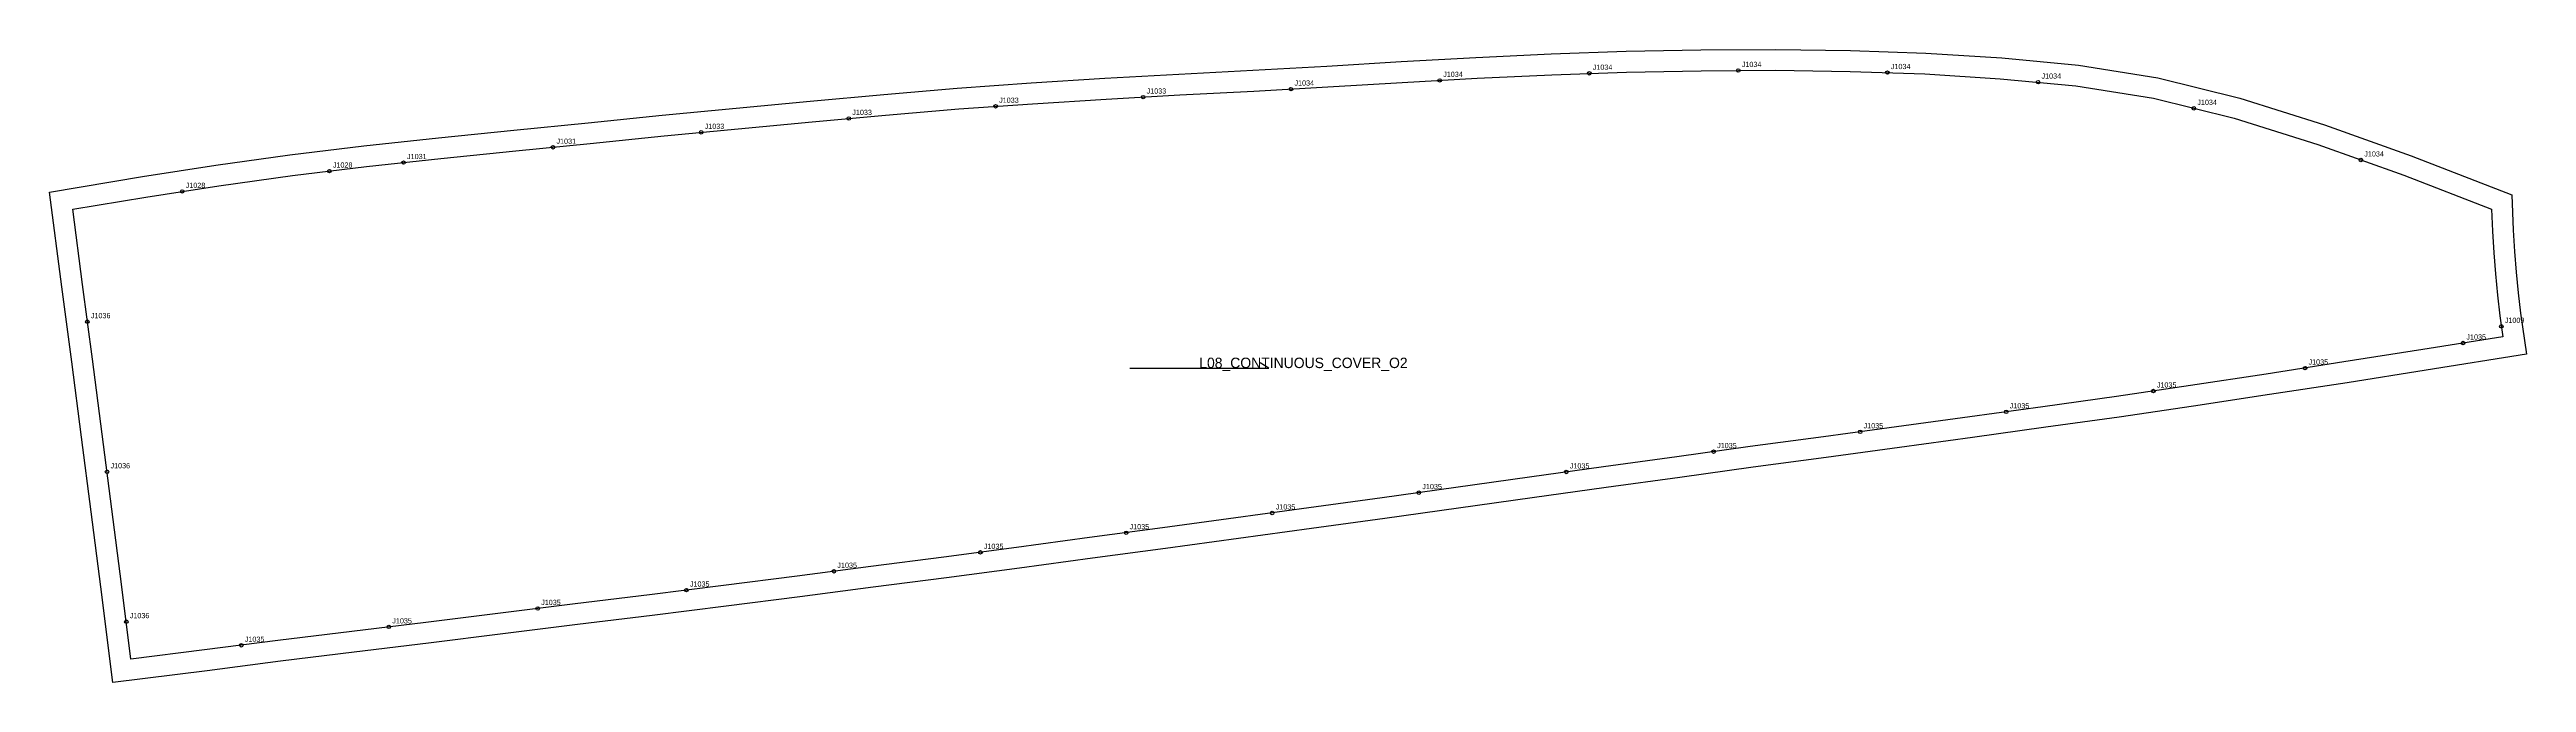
# Model space of a CAD drawing. Header units: millimetres. Extents: x -13 to 1412, y -272 to 92.
import ezdxf

# ---------------------------------------------------------------- set-up
doc = ezdxf.new("R2010")
doc.units = ezdxf.units.MM
for name, color, linetype in [('CUT', 1, 'Continuous'), ('GRAIN', 3, 'Continuous'), ('LABEL', 7, 'Continuous'), ('NOTCH', 2, 'Continuous'), ('SEW', 5, 'Continuous')]:
    doc.layers.add(name, color=color, linetype=linetype)

msp = doc.modelspace()

# ---------------------------------------------------------------- linework, layer by layer
at = {"layer": 'CUT'}
msp.add_lwpolyline([(-13.4, 9.9), (40.1, 18.9), (82.4, 25.5), (124.9, 31.4), (167.6, 36.5), (210.6, 41.2), (253.8, 45.6), (296.7, 49.8), (339.2, 54.1), (381.9, 58.3), (424.4, 62.3), (466.8, 66.1), (509.1, 69.8), (551.6, 72.8), (594.1, 75.4), (636.7, 77.7), (679.2, 80), (721.8, 82.4), (764.6, 85), (807.7, 87.4), (850.9, 89.5), (894.1, 91), (937.1, 91.8), (980.2, 92), (1023.3, 91.4), (1066.7, 89.9), (1110.3, 87.2), (1154.6, 83), (1200.1, 75.7), (1247.4, 63.9), (1296.1, 48.7), (1346, 30.8), (1404, 8.3), (1404.8, -12), (1405.5, -24.2), (1406.4, -36.2), (1407.6, -48.1), (1409, -59.8), (1412.4, -83.3), (1354.6, -92.6), (1309.1, -99.8), (1264.4, -106.7), (1220.7, -113.3), (1178, -119.6), (1135.7, -125.5), (1093.5, -131.4), (1051.4, -137.1), (1009.3, -142.8), (967.2, -148.5), (925.1, -154.3), (882.7, -160.2), (840.1, -166.1), (797.6, -172.1), (755.2, -178), (713.1, -183.8), (671, -189.5), (629, -195.2), (586.9, -200.9), (544.9, -206.6), (502.9, -212.1), (460.8, -217.6), (418.4, -223.1), (376, -228.4), (333.5, -233.8), (290.6, -239.1), (247.6, -244.4), (204.7, -249.7), (162, -255), (119.6, -260.2), (77.3, -265.6), (23.1, -272.4), (16.2, -217.3), (10.6, -174.2), (5, -131.1), (-0.6, -87.9), (-6.3, -44.7), (-13.4, 9.9)], close=True, dxfattribs=at)
at = {"layer": 'GRAIN'}
for p, q in [((608.4, -91.4), (688.4, -91.4)), ((688.4, -91.4), (683.4, -88.4))]:
    msp.add_line(p, q, dxfattribs=at)
at = {"layer": 'NOTCH'}
for centre in [(786.8, 74.2), (872.9, 78.3), (958.7, 79.9), (1044.5, 78.7), (1131.2, 73.2), (531.2, 59.3), (616.1, 64.6), (701.2, 69.2), (1220.9, 58.1), (361.7, 44.3), (446.7, 52.3), (276.4, 35.7), (1317, 28.4), (147.7, 22), (190.4, 26.9), (63, 10.3), (8.4, -64.7), (1397.9, -67.4), (1375.8, -77), (1284.9, -91.4), (1197.6, -104.6), (1028.8, -128.1), (1112.9, -116.6), (944.5, -139.5), (19.7, -151.1), (859.7, -151.2), (774.8, -163.1), (606.3, -186.2), (690.4, -174.8), (522.4, -197.5), (438.1, -208.4), (353.2, -219.2), (30.8, -237.4), (181.9, -240.4), (267.6, -229.8), (97, -251)]:
    msp.add_circle(centre, 1, dxfattribs=at)
at = {"layer": 'SEW'}
msp.add_lwpolyline([(0, 0), (42, 7), (84.1, 13.6), (126.4, 19.5), (169, 24.6), (211.9, 29.3), (255, 33.6), (297.9, 37.9), (340.4, 42.2), (383, 46.4), (425.5, 50.4), (467.8, 54.2), (510.1, 57.8), (552.4, 60.8), (594.8, 63.4), (637.3, 65.8), (679.9, 68), (722.5, 70.5), (765.3, 73), (808.3, 75.5), (851.4, 77.5), (894.4, 79), (937.3, 79.8), (980.1, 80), (1023, 79.4), (1066.1, 77.9), (1109.4, 75.2), (1153, 71.1), (1197.7, 63.9), (1244.1, 52.4), (1292.3, 37.3), (1341.8, 19.6), (1392.3, 0), (1392.8, -12.6), (1393.5, -25), (1394.5, -37.2), (1395.6, -49.4), (1397.1, -61.4), (1398.8, -73.4), (1352.7, -80.7), (1307.2, -87.9), (1262.6, -94.9), (1219, -101.5), (1176.3, -107.7), (1134, -113.7), (1091.9, -119.5), (1049.8, -125.2), (1007.7, -130.9), (965.6, -136.6), (923.4, -142.4), (881, -148.3), (838.5, -154.2), (796, -160.2), (753.6, -166.1), (711.5, -171.9), (669.4, -177.6), (627.3, -183.3), (585.3, -189), (543.3, -194.7), (501.4, -200.2), (459.3, -205.7), (416.9, -211.2), (374.5, -216.5), (332, -221.9), (289.1, -227.2), (246.1, -232.5), (203.2, -237.8), (160.6, -243), (118.1, -248.3), (75.8, -253.6), (33.5, -259), (28.1, -215.8), (22.5, -172.7), (16.9, -129.5), (11.3, -86.3), (5.6, -43.2)], close=True, dxfattribs=at)

# ---------------------------------------------------------------- texts
at = {"layer": 'LABEL'}
for s, height, p in [('J1034', 3, (703.2, 71.2)), ('J1034', 3, (788.8, 76.2)), ('J1034', 3, (874.9, 80.3)), ('J1034', 3, (960.7, 81.9)), ('J1034', 3, (1046.5, 80.7)), ('J1034', 3, (1133.2, 75.2)), ('J1033', 3, (448.7, 54.3)), ('J1033', 3, (533.2, 61.3)), ('J1033', 3, (618.1, 66.6)), ('J1034', 3, (1222.9, 60.1)), ('J1033', 3, (363.7, 46.3)), ('J1031', 3, (192.4, 28.9)), ('J1031', 3, (278.4, 37.7)), ('J1034', 3, (1319, 30.4)), ('J1028', 3, (65, 12.3)), ('J1028', 3, (149.7, 24)), ('J1036', 3, (10.4, -62.7)), ('J1009', 3, (1399.9, -65.4)), ('L08_CONTINUOUS_COVER_O2', 6, (648.4, -91.4)), ('J1035', 3, (1377.8, -75)), ('J1035', 3, (1199.6, -102.6)), ('J1035', 3, (1286.9, -89.4)), ('J1035', 3, (1114.9, -114.6)), ('J1035', 3, (1030.8, -126.1)), ('J1035', 3, (946.5, -137.5)), ('J1036', 3, (21.7, -149.1)), ('J1035', 3, (861.7, -149.2)), ('J1035', 3, (692.4, -172.8)), ('J1035', 3, (776.8, -161.1)), ('J1035', 3, (608.3, -184.2)), ('J1035', 3, (524.4, -195.5)), ('J1035', 3, (440.1, -206.4)), ('J1035', 3, (269.6, -227.8)), ('J1035', 3, (355.2, -217.2)), ('J1036', 3, (32.8, -235.4)), ('J1035', 3, (183.9, -238.4)), ('J1035', 3, (99, -249))]:
    msp.add_text(s, height=height, dxfattribs=at).set_placement(p)

doc.saveas('drawing.dxf')
